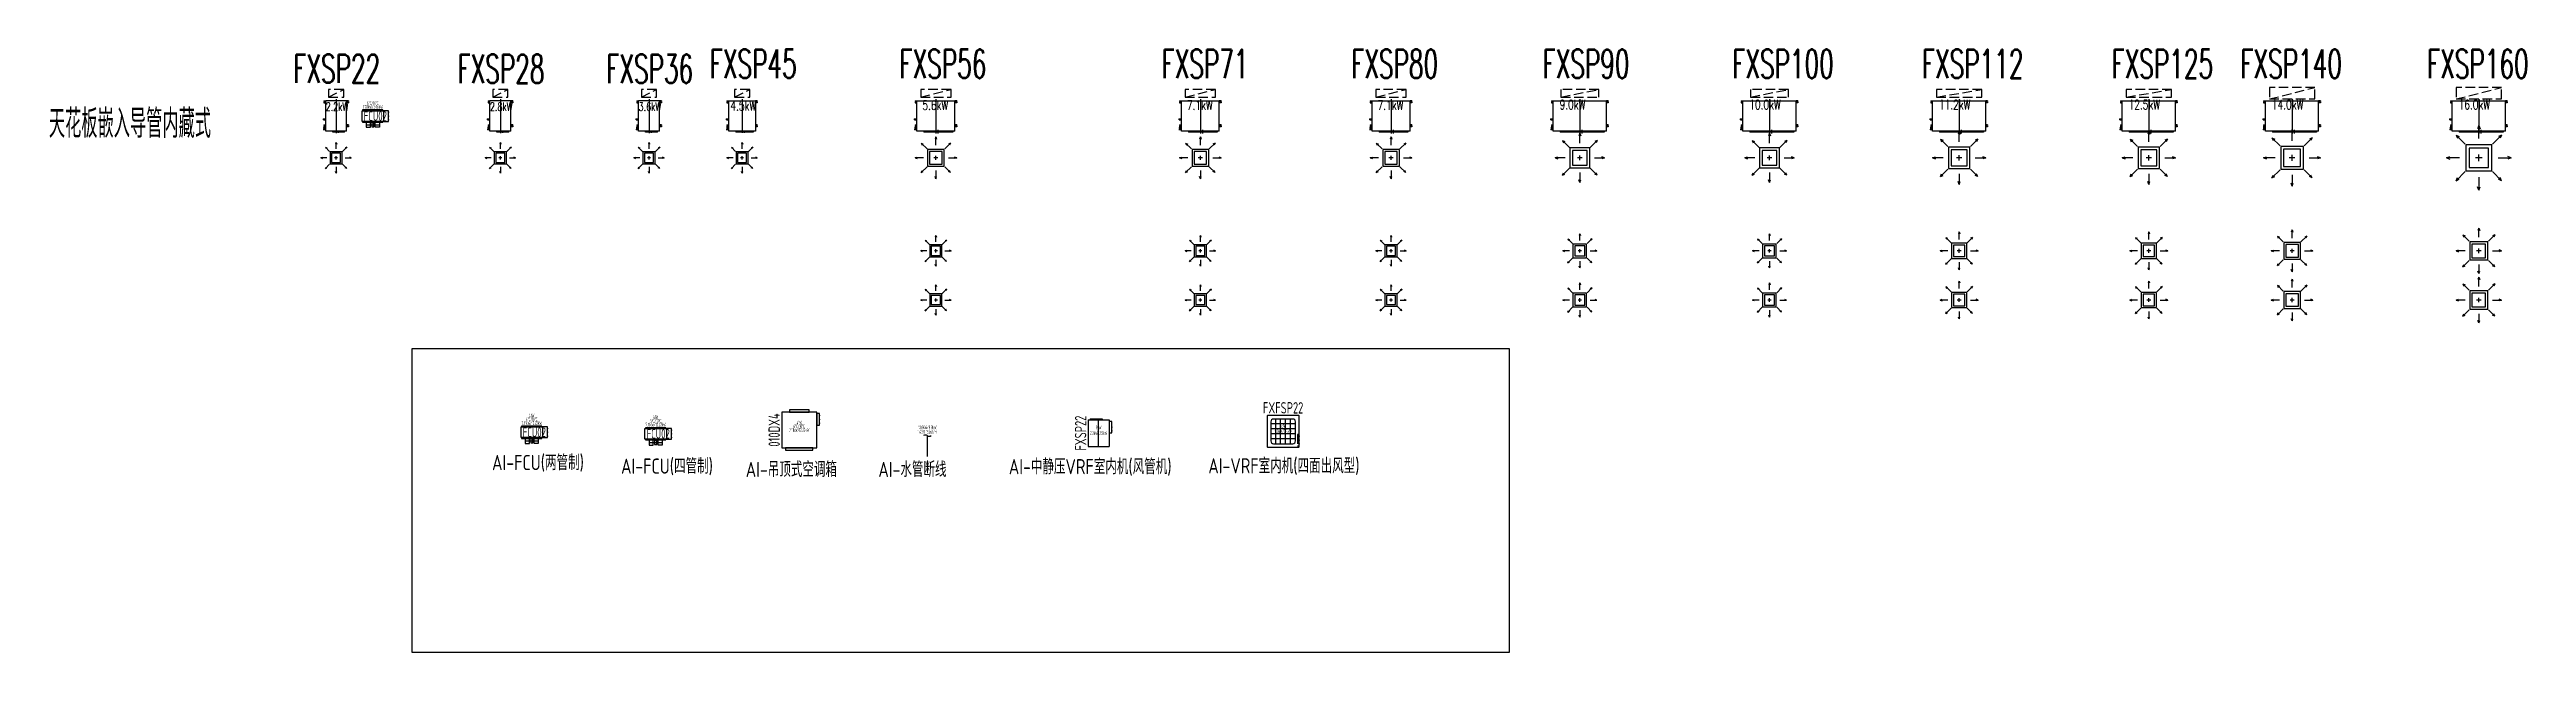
# Model space of a CAD drawing. Extents: x -671963 to 2381076, y -56129 to 1796010.
# Drawn here: x 138416 to 203716, y -56129 to -40255 of the extents above; entities that cross this region are included whole.
import ezdxf
from ezdxf.enums import TextEntityAlignment as Align

# ---------------------------------------------------------------- set-up
doc = ezdxf.new("R2010")
doc.units = 0
doc.header["$LTSCALE"] = 1000
for name, pattern in [('CONTINOUS', [0]), ('DASH', [0.35, 0.25, -0.1]), ('DASHDOT', [25.4, 12.7, -6.35, 0, -6.35]), ('HIDDEN', [9.525, 6.35, -3.175])]:
    doc.linetypes.add(name, pattern=pattern)
doc.layers.get('0').update_dxf_attribs({"linetype": 'CONTINUOUS'})
doc.layers.add('AI-注释', color=6, linetype='CONTINUOUS', plot=False)
for name, color, linetype in [('H-DAPP-GRIL', 11, 'CONTINUOUS'), ('H-DIMS-EQUP', 7, 'CONTINUOUS'), ('H-EQUP-FC', 4, 'CONTINUOUS'), ('M-A-TEXT', 3, 'CONTINUOUS'), ('M-EQUIP-MID', 3, 'DASHDOT')]:
    doc.layers.add(name, color=color, linetype=linetype)
doc.layers.add('M-EQUIP', color=4, linetype='CONTINOUS', lineweight=25)
doc.styles.add('K-KHZ', font='tj03-romand1.shx', dxfattribs={"width": 0.8, "bigfont": 'tjkts.shx'})
doc.styles.add('M-TEXT1', font='tj-romans1.shx', dxfattribs={"width": 0.7, "bigfont": 'tj-hztxt1.shx'})
doc.styles.add('TH-STYLE3', font='tssdeng.shx', dxfattribs={"width": 0.8, "bigfont": 'tssdchn.shx'})

msp = doc.modelspace()

# ---------------------------------------------------------------- texts
at = {"style": 'TH-STYLE3', "width": 0.8}
for s, p in [('AI-FCU(两管制)', (150083.0636, -51330.2265)), ('AI-FCU(四管制)', (153484.1902, -51424.3877)), ('AI-吊顶式空调箱', (156770.9484, -51509.7776)), ('AI-水管断线', (160266.9541, -51509.7776)), ('AI-中静压VRF室内机(风管机)', (163706.9894, -51437.6049)), ('AI-VRF室内机(四面出风型)', (168965.7511, -51415.9109))]:
    msp.add_text(s, height=400, dxfattribs=at).set_placement(p)
at = {"layer": 'M-A-TEXT', "style": 'M-TEXT1', "width": 0.6}
for s, p in [('FXSP22', (144839.5396, -41131.5939, 0)), ('FXSP28', (149169.5396, -41138.0727, 0)), ('FXSP36', (153089.5396, -41138.0727, 0)), ('FXSP45', (155819.5319, -41005.2964, 0)), ('FXSP56', (160819.5319, -41005.2964, 0)), ('FXSP71', (167729.5319, -41005.2964, 0)), ('FXSP80', (172729.5319, -41005.2964, 0)), ('FXSP90', (177774.5243, -41005.2964, 0)), ('FXSP100', (182774.5243, -41005.2964)), ('FXSP112', (187774.5243, -41005.2964)), ('FXSP125', (192774.5243, -41005.2964)), ('FXSP140', (196170.8118, -41005.2964)), ('FXSP160', (201093.3307, -41005.2964)), ('天花板嵌入导管内藏式', (138398.3662, -42579.3938, 0))]:
    msp.add_text(s, height=750, dxfattribs=at).set_placement(p)

# ---------------------------------------------------------------- blocks, each defined once
blk = doc.blocks.new('FXSP22-36')
at = {"layer": 'M-EQUIP'}
for p, q in [((-66, 755), (-51, 755)), ((-64, 709), (-53, 709)), ((0, 761), (-60, 761)), ((-60, 749), (-60, 761)), ((0, 749), (-60, 749)), ((0, 712), (-60, 712)), ((-60, 706), (-60, 712)), ((0, 706), (-60, 706)), ((-50, 680), (0, 680)), ((-50, 663), (-50, 680)), ((-25, 663), (-50, 663)), ((550, 800), (0, 800)), ((0, 800), (0, 0)), ((495, 825), (185, 825)), ((185, 825), (185, 800)), ((495, 825), (495, 800)), ((550, 800), (550, 0)), ((600, 680), (550, 680)), ((575, 663), (600, 663)), ((600, 663), (600, 680)), ((-30, 485), (-70, 485)), ((-60, 501), (-60, 469)), ((-60, 501), (0, 501)), ((-60, 469), (0, 469)), ((-50, 630), (-50, 647)), ((-25, 647), (-50, 647)), ((-50, 630), (0, 630)), ((-50, 50), (0, 50)), ((-50, 33), (-50, 50)), ((-25, 33), (-50, 33)), ((-50, 0), (-50, 17)), ((-25, 17), (-50, 17)), ((-50, 0), (0, 0)), ((550, 0), (0, 0)), ((600, 630), (550, 630)), ((600, 50), (550, 50)), ((600, 0), (550, 0)), ((575, 647), (600, 647)), ((575, 33), (600, 33)), ((575, 17), (600, 17)), ((600, 630), (600, 647)), ((600, 33), (600, 50)), ((600, 0), (600, 17))]:
    blk.add_line(p, q, dxfattribs=at)
for centre in [(190, 812), (340, 812), (490, 812)]:
    blk.add_circle(centre, 2.35, dxfattribs=at)
for centre, start, end in [((-25, 655), 270, 90), ((575, 655), 90, 270), ((-25, 25), 270, 90), ((575, 25), 90, 270)]:
    blk.add_arc(centre, 8.33, start, end, dxfattribs=at)
at = {"layer": 'M-EQUIP-MID'}
for p, q in [((275, -47), (275, 849)), ((340, 838), (340, 788))]:
    blk.add_line(p, q, dxfattribs=at)
at = {"layer": 'M-EQUIP-MID', "style": 'K-KHZ', "width": 0.6, "flags": 4}
blk.add_attdef('Q', (0, 85), '', height=250, dxfattribs=at)
blk = doc.blocks.new('FXSP90-150')
at = {"layer": 'M-EQUIP'}
for p, q in [((-66, 755), (-51, 755)), ((-64, 709), (-53, 709)), ((0, 761), (-60, 761)), ((-60, 749), (-60, 761)), ((0, 749), (-60, 749)), ((0, 712), (-60, 712)), ((-60, 706), (-60, 712)), ((0, 706), (-60, 706)), ((-50, 680), (0, 680)), ((-50, 663), (-50, 680)), ((-25, 663), (-50, 663)), ((1400, 800), (0, 800)), ((0, 800), (0, 0)), ((1345, 825), (185, 825)), ((185, 800), (185, 825)), ((1345, 800), (1345, 825)), ((1400, 800), (1400, 0)), ((1450, 680), (1400, 680)), ((1425, 663), (1450, 663)), ((1450, 663), (1450, 680)), ((-30, 485), (-70, 485)), ((-60, 501), (-60, 469)), ((-60, 501), (0, 501)), ((-60, 469), (0, 469)), ((-50, 630), (-50, 647)), ((-25, 647), (-50, 647)), ((-50, 630), (0, 630)), ((-50, 50), (0, 50)), ((-50, 33), (-50, 50)), ((-25, 33), (-50, 33)), ((-50, 0), (-50, 17)), ((-25, 17), (-50, 17)), ((-50, 0), (0, 0)), ((0, 0), (1400, 0)), ((1450, 630), (1400, 630)), ((1450, 50), (1400, 50)), ((1450, 0), (1400, 0)), ((1425, 647), (1450, 647)), ((1425, 33), (1450, 33)), ((1425, 17), (1450, 17)), ((1450, 630), (1450, 647)), ((1450, 33), (1450, 50)), ((1450, 0), (1450, 17))]:
    blk.add_line(p, q, dxfattribs=at)
for centre in [(208, 812), (273, 812), (273, 812), (338, 812), (338, 812), (403, 812), (403, 812), (468, 812), (468, 812), (533, 812), (533, 812), (598, 812), (598, 812), (663, 812), (663, 812), (728, 812), (728, 812), (793, 812), (793, 812), (858, 812), (858, 812), (923, 812), (988, 812), (1053, 812), (1118, 812), (1183, 812), (1248, 812)]:
    blk.add_circle(centre, 2.35, dxfattribs=at)
for centre, start, end in [((-25, 655), 270, 90), ((1425, 655), 90, 270), ((-25, 25), 270, 90), ((1425, 25), 90, 270)]:
    blk.add_arc(centre, 8.33, start, end, dxfattribs=at)
for p in [(273, 812), (338, 812), (403, 812), (468, 812), (533, 812), (598, 812), (663, 812), (728, 812), (793, 812), (858, 812)]:
    blk.add_point(p, dxfattribs=at)
at = {"layer": 'M-EQUIP-MID'}
for p, q in [((700, -47), (700, 857)), ((765, 862), (765, 763))]:
    blk.add_line(p, q, dxfattribs=at)
at = {"layer": 'M-EQUIP-MID', "style": 'K-KHZ', "width": 0.6, "flags": 4}
blk.add_attdef('Q', (166, 21), '', height=250, dxfattribs=at)
blk = doc.blocks.new('FXSP45-56')
at = {"layer": 'M-EQUIP'}
for p, q in [((-66, 755), (-51, 755)), ((-64, 709), (-53, 709)), ((0, 761), (-60, 761)), ((-60, 749), (-60, 761)), ((0, 749), (-60, 749)), ((0, 712), (-60, 712)), ((-60, 706), (-60, 712)), ((0, 706), (-60, 706)), ((-50, 680), (0, 680)), ((-50, 663), (-50, 680)), ((-25, 663), (-50, 663)), ((700, 800), (0, 800)), ((0, 800), (0, 0)), ((645, 825), (185, 825)), ((185, 800), (185, 825)), ((415, 838), (415, 788)), ((645, 800), (645, 825)), ((700, 0), (700, 800)), ((750, 680), (700, 680)), ((725, 663), (750, 663)), ((750, 663), (750, 680)), ((-30, 485), (-70, 485)), ((-60, 501), (-60, 469)), ((-60, 501), (0, 501)), ((-60, 469), (0, 469)), ((-50, 630), (-50, 647)), ((-25, 647), (-50, 647)), ((-50, 630), (0, 630)), ((-50, 50), (0, 50)), ((-50, 33), (-50, 50)), ((-25, 33), (-50, 33)), ((-50, 0), (-50, 17)), ((-25, 17), (-50, 17)), ((-50, 0), (0, 0)), ((0, 0), (700, 0)), ((750, 630), (700, 630)), ((750, 50), (700, 50)), ((750, 0), (700, 0)), ((725, 647), (750, 647)), ((725, 33), (750, 33)), ((725, 17), (750, 17)), ((750, 630), (750, 647)), ((750, 33), (750, 50)), ((750, 0), (750, 17))]:
    blk.add_line(p, q, dxfattribs=at)
for centre in [(220, 812), (285, 812), (350, 812), (415, 812), (480, 812), (545, 812), (610, 812)]:
    blk.add_circle(centre, 2.35, dxfattribs=at)
for centre, start, end in [((-25, 655), 270, 90), ((725, 655), 90, 270), ((-25, 25), 270, 90), ((725, 25), 90, 270)]:
    blk.add_arc(centre, 8.33, start, end, dxfattribs=at)
at = {"layer": 'M-EQUIP-MID'}
blk.add_line((350, -44), (350, 838), dxfattribs=at)
at = {"layer": 'M-EQUIP-MID', "style": 'K-KHZ', "width": 0.6, "flags": 4}
blk.add_attdef('Q', (39, 50), '', height=250, dxfattribs=at)
blk = doc.blocks.new('FXSP71-80')
at = {"layer": 'M-EQUIP'}
for p, q in [((-66, 755), (-51, 755)), ((-64, 709), (-53, 709)), ((0, 761), (-60, 761)), ((-60, 749), (-60, 761)), ((0, 749), (-60, 749)), ((0, 712), (-60, 712)), ((-60, 706), (-60, 712)), ((0, 706), (-60, 706)), ((-50, 680), (0, 680)), ((-50, 663), (-50, 680)), ((-25, 663), (-50, 663)), ((1000, 800), (0, 800)), ((0, 800), (0, 0)), ((945, 825), (185, 825)), ((185, 800), (185, 825)), ((945, 800), (945, 825)), ((1000, 800), (1000, 0)), ((1050, 680), (1000, 680)), ((1025, 663), (1050, 663)), ((1050, 663), (1050, 680)), ((-30, 485), (-70, 485)), ((-60, 501), (-60, 469)), ((-60, 501), (0, 501)), ((-60, 469), (0, 469)), ((-50, 630), (-50, 647)), ((-25, 647), (-50, 647)), ((-50, 630), (0, 630)), ((-50, 50), (0, 50)), ((-50, 33), (-50, 50)), ((-25, 33), (-50, 33)), ((-50, 0), (-50, 17)), ((-25, 17), (-50, 17)), ((-50, 0), (0, 0)), ((0, 0), (1000, 0)), ((1050, 630), (1000, 630)), ((1050, 50), (1000, 50)), ((1050, 0), (1000, 0)), ((1025, 647), (1050, 647)), ((1025, 33), (1050, 33)), ((1025, 17), (1050, 17)), ((1050, 630), (1050, 647)), ((1050, 33), (1050, 50)), ((1050, 0), (1050, 17))]:
    blk.add_line(p, q, dxfattribs=at)
for centre in [(208, 812), (273, 812), (338, 812), (403, 812), (468, 812), (533, 812), (598, 812), (663, 812), (728, 812), (793, 812), (858, 812)]:
    blk.add_circle(centre, 2.35, dxfattribs=at)
for centre, start, end in [((-25, 655), 270, 90), ((1025, 655), 90, 270), ((-25, 25), 270, 90), ((1025, 25), 90, 270)]:
    blk.add_arc(centre, 8.33, start, end, dxfattribs=at)
for p in [(273, 812), (338, 812), (403, 812), (468, 812), (533, 812), (598, 812), (663, 812), (728, 812), (793, 812), (858, 812)]:
    blk.add_point(p, dxfattribs=at)
at = {"layer": 'M-EQUIP-MID'}
for p, q in [((500, -47), (500, 857)), ((565, 862), (565, 763))]:
    blk.add_line(p, q, dxfattribs=at)
at = {"layer": 'M-EQUIP-MID', "style": 'K-KHZ', "width": 0.6, "flags": 4}
blk.add_attdef('Q', (144, 36), '', height=250, dxfattribs=at)
blk = doc.blocks.new('*U177')
for p, q in [((-400, 0), (-358, 15)), ((-400, 0), (-358, -15)), ((-240, 0), (-400, 0)), ((-283, 283), (-264, 243)), ((-283, 283), (-243, 264)), ((-170, 170), (-283, 283)), ((-40, 0), (40, 0)), ((0, 400), (-15, 358)), ((0, 240), (0, 400)), ((0, 400), (15, 358)), ((0, 40), (0, -40)), ((170, 170), (283, 283)), ((240, 0), (400, 0)), ((283, 283), (243, 264)), ((283, 283), (264, 243)), ((400, 0), (358, 15)), ((400, 0), (358, -15)), ((-170, -170), (-283, -283)), ((-283, -283), (-264, -243)), ((-283, -283), (-243, -264)), ((0, -400), (-15, -358)), ((0, -240), (0, -400)), ((0, -400), (15, -358)), ((170, -170), (283, -283)), ((283, -283), (243, -264)), ((283, -283), (264, -243))]:
    blk.add_line(p, q)
at = {"linetype": 'HIDDEN'}
blk.add_lwpolyline([(-160, -160), (160, -160), (160, 160), (-160, 160)], close=True, dxfattribs=at)
blk.add_lwpolyline([(-120, -120), (120, -120), (120, 120), (-120, 120)], close=True)
at = {"layer": 'AI-注释', "style": 'TH-STYLE3', "width": 0.7}
blk.add_attdef('风量', text='', height=100, dxfattribs=at).set_placement((0, 0), align=Align.MIDDLE_CENTER)
blk = doc.blocks.new('*U181')
for p, q in [((-550, 0), (-492, 21)), ((-550, 0), (-492, -21)), ((-330, 0), (-550, 0)), ((-389, 389), (-363, 333)), ((-389, 389), (-333, 363)), ((-233, 233), (-389, 389)), ((-55, 0), (55, 0)), ((0, 550), (-21, 492)), ((0, 330), (0, 550)), ((0, 550), (21, 492)), ((0, 55), (0, -55)), ((233, 233), (389, 389)), ((330, 0), (550, 0)), ((389, 389), (333, 363)), ((389, 389), (363, 333)), ((550, 0), (492, 21)), ((550, 0), (492, -21)), ((-233, -233), (-389, -389)), ((-389, -389), (-363, -333)), ((-389, -389), (-333, -363)), ((0, -550), (-21, -492)), ((0, -330), (0, -550)), ((0, -550), (21, -492)), ((233, -233), (389, -389)), ((389, -389), (333, -363)), ((389, -389), (363, -333))]:
    blk.add_line(p, q)
at = {"linetype": 'HIDDEN'}
blk.add_lwpolyline([(-220, -220), (220, -220), (220, 220), (-220, 220)], close=True, dxfattribs=at)
blk.add_lwpolyline([(-165, -165), (165, -165), (165, 165), (-165, 165)], close=True)
at = {"layer": 'AI-注释', "style": 'TH-STYLE3', "width": 0.7}
blk.add_attdef('风量', text='', height=100, dxfattribs=at).set_placement((0, 0), align=Align.MIDDLE_CENTER)
blk = doc.blocks.new('*U201')
for p, q in [((-650, 0), (-582, 24)), ((-650, 0), (-582, -24)), ((-390, 0), (-650, 0)), ((-460, 460), (-429, 394)), ((-460, 460), (-394, 429)), ((-276, 276), (-460, 460)), ((-65, 0), (65, 0)), ((0, 650), (-24, 582)), ((0, 390), (0, 650)), ((0, 650), (24, 582)), ((0, 65), (0, -65)), ((276, 276), (460, 460)), ((390, 0), (650, 0)), ((460, 460), (394, 429)), ((460, 460), (429, 394)), ((650, 0), (582, 24)), ((650, 0), (582, -24)), ((-276, -276), (-460, -460)), ((-460, -460), (-429, -394)), ((-460, -460), (-394, -429)), ((0, -650), (-24, -582)), ((0, -390), (0, -650)), ((0, -650), (24, -582)), ((276, -276), (460, -460)), ((460, -460), (394, -429)), ((460, -460), (429, -394))]:
    blk.add_line(p, q)
at = {"linetype": 'HIDDEN'}
blk.add_lwpolyline([(-260, -260), (260, -260), (260, 260), (-260, 260)], close=True, dxfattribs=at)
blk.add_lwpolyline([(-195, -195), (195, -195), (195, 195), (-195, 195)], close=True)
at = {"layer": 'AI-注释', "style": 'TH-STYLE3', "width": 0.7}
blk.add_attdef('风量', text='', height=100, dxfattribs=at).set_placement((0, 0), align=Align.MIDDLE_CENTER)
blk = doc.blocks.new('*U202')
for p, q in [((0, 700), (-26, 627)), ((0, 420), (0, 700)), ((0, 700), (26, 627)), ((-700, 0), (-627, 26)), ((-700, 0), (-627, -26)), ((-420, 0), (-700, 0)), ((-495, 495), (-462, 424)), ((-495, 495), (-424, 462)), ((-297, 297), (-495, 495)), ((-70, 0), (70, 0)), ((0, 70), (0, -70)), ((297, 297), (495, 495)), ((420, 0), (700, 0)), ((495, 495), (424, 462)), ((495, 495), (462, 424)), ((700, 0), (627, 26)), ((700, 0), (627, -26)), ((-297, -297), (-495, -495)), ((-495, -495), (-462, -424)), ((-495, -495), (-424, -462)), ((0, -700), (-26, -627)), ((0, -420), (0, -700)), ((0, -700), (26, -627)), ((297, -297), (495, -495)), ((495, -495), (424, -462)), ((495, -495), (462, -424))]:
    blk.add_line(p, q)
at = {"linetype": 'HIDDEN'}
blk.add_lwpolyline([(-280, -280), (280, -280), (280, 280), (-280, 280)], close=True, dxfattribs=at)
blk.add_lwpolyline([(-210, -210), (210, -210), (210, 210), (-210, 210)], close=True)
at = {"layer": 'AI-注释', "style": 'TH-STYLE3', "width": 0.7}
blk.add_attdef('风量', text='', height=100, dxfattribs=at).set_placement((0, 0), align=Align.MIDDLE_CENTER)
blk = doc.blocks.new('*U203')
for p, q in [((0, 750), (-28, 671)), ((0, 450), (0, 750)), ((0, 750), (28, 671)), ((-750, 0), (-671, 28)), ((-750, 0), (-671, -28)), ((-450, 0), (-750, 0)), ((-530, 530), (-495, 455)), ((-530, 530), (-455, 495)), ((-318, 318), (-530, 530)), ((-75, 0), (75, 0)), ((0, 75), (0, -75)), ((318, 318), (530, 530)), ((450, 0), (750, 0)), ((530, 530), (455, 495)), ((530, 530), (495, 455)), ((750, 0), (671, 28)), ((750, 0), (671, -28)), ((-318, -318), (-530, -530)), ((-530, -530), (-495, -455)), ((-530, -530), (-455, -495)), ((0, -450), (0, -750)), ((318, -318), (530, -530)), ((530, -530), (455, -495)), ((530, -530), (495, -455)), ((0, -750), (-28, -671)), ((0, -750), (28, -671))]:
    blk.add_line(p, q)
at = {"linetype": 'HIDDEN'}
blk.add_lwpolyline([(-300, -300), (300, -300), (300, 300), (-300, 300)], close=True, dxfattribs=at)
blk.add_lwpolyline([(-225, -225), (225, -225), (225, 225), (-225, 225)], close=True)
at = {"layer": 'AI-注释', "style": 'TH-STYLE3', "width": 0.7}
blk.add_attdef('风量', text='', height=100, dxfattribs=at).set_placement((0, 0), align=Align.MIDDLE_CENTER)
blk = doc.blocks.new('*U204')
for p, q in [((0, 850), (-32, 761)), ((0, 510), (0, 850)), ((0, 850), (32, 761)), ((-850, 0), (-761, 32)), ((-850, 0), (-761, -32)), ((-510, 0), (-850, 0)), ((-601, 601), (-561, 515)), ((-601, 601), (-515, 561)), ((-361, 361), (-601, 601)), ((-85, 0), (85, 0)), ((0, 85), (0, -85)), ((361, 361), (601, 601)), ((510, 0), (850, 0)), ((601, 601), (515, 561)), ((601, 601), (561, 515)), ((850, 0), (761, 32)), ((850, 0), (761, -32)), ((-361, -361), (-601, -601)), ((-601, -601), (-561, -515)), ((-601, -601), (-515, -561)), ((0, -510), (0, -850)), ((361, -361), (601, -601)), ((601, -601), (515, -561)), ((601, -601), (561, -515)), ((0, -850), (-32, -761)), ((0, -850), (32, -761))]:
    blk.add_line(p, q)
at = {"linetype": 'HIDDEN'}
blk.add_lwpolyline([(-340, -340), (340, -340), (340, 340), (-340, 340)], close=True, dxfattribs=at)
blk.add_lwpolyline([(-255, -255), (255, -255), (255, 255), (-255, 255)], close=True)
at = {"layer": 'AI-注释', "style": 'TH-STYLE3', "width": 0.7}
blk.add_attdef('风量', text='', height=100, dxfattribs=at).set_placement((0, 0), align=Align.MIDDLE_CENTER)
blk = doc.blocks.new('*U186')
for p, q in [((-450, 0), (-403, 17)), ((-450, 0), (-403, -17)), ((-270, 0), (-450, 0)), ((-318, 318), (-297, 273)), ((-318, 318), (-273, 297)), ((-191, 191), (-318, 318)), ((-45, 0), (45, 0)), ((0, 450), (-17, 403)), ((0, 270), (0, 450)), ((0, 450), (17, 403)), ((0, 45), (0, -45)), ((191, 191), (318, 318)), ((270, 0), (450, 0)), ((318, 318), (273, 297)), ((318, 318), (297, 273)), ((450, 0), (403, 17)), ((450, 0), (403, -17)), ((-191, -191), (-318, -318)), ((-318, -318), (-297, -273)), ((-318, -318), (-273, -297)), ((0, -450), (-17, -403)), ((0, -270), (0, -450)), ((0, -450), (17, -403)), ((191, -191), (318, -318)), ((318, -318), (273, -297)), ((318, -318), (297, -273))]:
    blk.add_line(p, q)
at = {"linetype": 'HIDDEN'}
blk.add_lwpolyline([(-180, -180), (180, -180), (180, 180), (-180, 180)], close=True, dxfattribs=at)
blk.add_lwpolyline([(-135, -135), (135, -135), (135, 135), (-135, 135)], close=True)
at = {"layer": 'AI-注释', "style": 'TH-STYLE3', "width": 0.7}
blk.add_attdef('风量', text='', height=100, dxfattribs=at).set_placement((0, 0), align=Align.MIDDLE_CENTER)
blk = doc.blocks.new('*U187')
for p, q in [((-500, 0), (-448, 19)), ((-500, 0), (-448, -19)), ((-300, 0), (-500, 0)), ((-354, 354), (-330, 303)), ((-354, 354), (-303, 330)), ((-212, 212), (-354, 354)), ((-50, 0), (50, 0)), ((0, 500), (-19, 448)), ((0, 300), (0, 500)), ((0, 500), (19, 448)), ((0, 50), (0, -50)), ((212, 212), (354, 354)), ((300, 0), (500, 0)), ((354, 354), (303, 330)), ((354, 354), (330, 303)), ((500, 0), (448, 19)), ((500, 0), (448, -19)), ((-212, -212), (-354, -354)), ((-354, -354), (-330, -303)), ((-354, -354), (-303, -330)), ((0, -500), (-19, -448)), ((0, -300), (0, -500)), ((0, -500), (19, -448)), ((212, -212), (354, -354)), ((354, -354), (303, -330)), ((354, -354), (330, -303))]:
    blk.add_line(p, q)
at = {"linetype": 'HIDDEN'}
blk.add_lwpolyline([(-200, -200), (200, -200), (200, 200), (-200, 200)], close=True, dxfattribs=at)
blk.add_lwpolyline([(-150, -150), (150, -150), (150, 150), (-150, 150)], close=True)
at = {"layer": 'AI-注释', "style": 'TH-STYLE3', "width": 0.7}
blk.add_attdef('风量', text='', height=100, dxfattribs=at).set_placement((0, 0), align=Align.MIDDLE_CENTER)
blk = doc.blocks.new('*U205')
for p, q in [((-600, 0), (-537, 23)), ((-600, 0), (-537, -23)), ((-360, 0), (-600, 0)), ((-424, 424), (-396, 364)), ((-424, 424), (-364, 396)), ((-255, 255), (-424, 424)), ((-60, 0), (60, 0)), ((0, 600), (-23, 537)), ((0, 360), (0, 600)), ((0, 600), (23, 537)), ((0, 60), (0, -60)), ((255, 255), (424, 424)), ((360, 0), (600, 0)), ((424, 424), (364, 396)), ((424, 424), (396, 364)), ((600, 0), (537, 23)), ((600, 0), (537, -23)), ((-255, -255), (-424, -424)), ((-424, -424), (-396, -364)), ((-424, -424), (-364, -396)), ((0, -600), (-23, -537)), ((0, -360), (0, -600)), ((0, -600), (23, -537)), ((255, -255), (424, -424)), ((424, -424), (364, -396)), ((424, -424), (396, -364))]:
    blk.add_line(p, q)
at = {"linetype": 'HIDDEN'}
blk.add_lwpolyline([(-240, -240), (240, -240), (240, 240), (-240, 240)], close=True, dxfattribs=at)
blk.add_lwpolyline([(-180, -180), (180, -180), (180, 180), (-180, 180)], close=True)
at = {"layer": 'AI-注释', "style": 'TH-STYLE3', "width": 0.7}
blk.add_attdef('风量', text='', height=100, dxfattribs=at).set_placement((0, 0), align=Align.MIDDLE_CENTER)
blk = doc.blocks.new('*U176')
at = {"linetype": 'DASH'}
blk.add_line((-200, -100), (200, 100), dxfattribs=at)
blk.add_lwpolyline([(-200, -100), (200, -100), (200, 100), (-200, 100)], close=True, dxfattribs=at)
at = {"layer": 'AI-注释', "style": 'TH-STYLE3', "width": 0.7}
blk.add_attdef('风量', text='', height=100, dxfattribs=at).set_placement((0, 0), align=Align.MIDDLE_CENTER)
blk = doc.blocks.new('*U206')
at = {"linetype": 'DASH'}
blk.add_line((-400, -100), (400, 100), dxfattribs=at)
blk.add_lwpolyline([(-400, -100), (400, -100), (400, 100), (-400, 100)], close=True, dxfattribs=at)
at = {"layer": 'AI-注释', "style": 'TH-STYLE3', "width": 0.7}
blk.add_attdef('风量', text='', height=100, dxfattribs=at).set_placement((0, 0), align=Align.MIDDLE_CENTER)
blk = doc.blocks.new('*U207')
at = {"linetype": 'DASH'}
blk.add_line((-500, -100), (500, 100), dxfattribs=at)
blk.add_lwpolyline([(-500, -100), (500, -100), (500, 100), (-500, 100)], close=True, dxfattribs=at)
at = {"layer": 'AI-注释', "style": 'TH-STYLE3', "width": 0.7}
blk.add_attdef('风量', text='', height=100, dxfattribs=at).set_placement((0, 0), align=Align.MIDDLE_CENTER)
blk = doc.blocks.new('*U208')
at = {"linetype": 'DASH'}
blk.add_line((-600, -100), (600, 100), dxfattribs=at)
blk.add_lwpolyline([(-600, -100), (600, -100), (600, 100), (-600, 100)], close=True, dxfattribs=at)
at = {"layer": 'AI-注释', "style": 'TH-STYLE3', "width": 0.7}
blk.add_attdef('风量', text='', height=100, dxfattribs=at).set_placement((0, 0), align=Align.MIDDLE_CENTER)
blk = doc.blocks.new('*U209')
at = {"linetype": 'DASH'}
blk.add_line((-600, -150), (600, 150), dxfattribs=at)
blk.add_lwpolyline([(-600, -150), (600, -150), (600, 150), (-600, 150)], close=True, dxfattribs=at)
at = {"layer": 'AI-注释', "style": 'TH-STYLE3', "width": 0.7}
blk.add_attdef('风量', text='', height=100, dxfattribs=at).set_placement((0, 0), align=Align.MIDDLE_CENTER)
blk = doc.blocks.new('AI-FCU')
blk.add_line((-182, -388), (182, -388))
for points in [[(-268, -19), (268, -19), (268, 0), (-268, 0)], [(-282, -19), (282, -19), (282, -302), (-282, -302)], [(-268, -321), (268, -321), (268, -302), (-268, -302)], [(-172, -456), (-62, -456), (-62, -321), (-172, -321)], [(-30, -441), (30, -441), (30, -336), (-30, -336)], [(172, -456), (62, -456), (62, -321), (172, -321)], [(282, -302), (416, -302), (416, -19), (282, -19)]]:
    blk.add_lwpolyline(points, close=True)
for p in [(416, -61), (416, -160), (416, -260)]:
    blk.add_point(p)
at = {"color": 3, "style": 'TH-STYLE3', "width": 0.7}
blk.add_text('FCU02', height=250, dxfattribs=at).set_placement((67, -160), align=Align.MIDDLE)
at = {"layer": 'AI-注释', "color": 6, "style": 'TH-STYLE3', "width": 0.5}
for tag, p in [('冷水温差/热水温差', (0, 180)), ('制冷量/制热量', (0, 80))]:
    blk.add_attdef(tag, text='', height=100, dxfattribs=at).set_placement(p, align=Align.MIDDLE)
blk = doc.blocks.new('*U169')
at = {"color": 94}
for p, q in [((325, 195), (-325, 195)), ((325, 65), (-325, 65)), ((-195, -325), (-195, 325)), ((-65, -325), (-65, 325)), ((65, -325), (65, 325)), ((195, -325), (195, 325)), ((325, -65), (-325, -65)), ((325, -195), (-325, -195))]:
    blk.add_line(p, q, dxfattribs=at)
blk.add_lwpolyline([(-402, -420), (402, -420, 0.414214), (420, -402), (420, 402, 0.414214), (402, 420), (-402, 420, 0.414214), (-420, 402), (-420, -402, 0.414214)], format="xyb", close=True)
blk.add_lwpolyline([(-254, -325), (254, -325, 0.414214), (325, -254), (325, 254, 0.414214), (254, 325), (-254, 325, 0.414214), (-325, 254), (-325, -254, 0.414214)], format="xyb", close=True, dxfattribs=at)
at = {"linetype": 'DASH'}
blk.add_lwpolyline([(420, -380), (420, -80), (380, -80), (380, -380)], close=True, dxfattribs=at)
for p in [(420, -130), (420, -230), (420, -330)]:
    blk.add_point(p)
at = {"color": 3, "style": 'TH-STYLE3', "width": 0.7}
blk.add_attdef('设备编号', text='', height=300, dxfattribs=at).set_placement((0, 620), align=Align.MIDDLE)
at = {"layer": 'AI-注释', "color": 6, "style": 'TH-STYLE3', "width": 0.5}
for tag, p in [('制冷量/制热量', (0, 0)), ('设备电量', (0, 150))]:
    blk.add_attdef(tag, text='', height=100, dxfattribs=at).set_placement(p, align=Align.MIDDLE)
blk = doc.blocks.new('*U163')
for points in [[(-461, -940), (461, -940), (461, 0), (-461, 0)], [(-261, 0), (261, 0), (261, 60), (-261, 60)], [(531, -40), (461, -40), (461, -340), (531, -340)], [(-361, -1000), (361, -1000), (361, -940), (-361, -940)]]:
    blk.add_lwpolyline(points, close=True)
for p in [(531, -90), (531, -190), (531, -290)]:
    blk.add_point(p)
at = {"color": 3, "style": 'TH-STYLE3', "width": 0.7}
blk.add_attdef('设备编号', text='', height=300, rotation=90, dxfattribs=at).set_placement((-661, -470), align=Align.MIDDLE)
at = {"layer": 'AI-注释', "color": 6, "style": 'TH-STYLE3', "width": 0.5}
for tag, p in [('冷水温差/热水温差', (0, -370)), ('制冷量/制热量', (0, -470)), ('设备电量', (0, -270))]:
    blk.add_attdef(tag, text='', height=100, dxfattribs=at).set_placement(p, align=Align.MIDDLE)
blk = doc.blocks.new('AI-FCU(两管制)')
blk.add_line((-182, -388), (182, -388))
for points in [[(-268, -19), (268, -19), (268, 0), (-268, 0)], [(-282, -19), (282, -19), (282, -302), (-282, -302)], [(-268, -321), (268, -321), (268, -302), (-268, -302)], [(-172, -456), (-62, -456), (-62, -321), (-172, -321)], [(-30, -441), (30, -441), (30, -336), (-30, -336)], [(172, -456), (62, -456), (62, -321), (172, -321)], [(282, -302), (416, -302), (416, -19), (282, -19)]]:
    blk.add_lwpolyline(points, close=True)
for p in [(416, -61), (416, -160), (416, -260)]:
    blk.add_point(p)
at = {"color": 3, "style": 'TH-STYLE3', "width": 0.7}
blk.add_attdef('设备编号', text='', height=250, dxfattribs=at).set_placement((67, -160), align=Align.MIDDLE)
at = {"layer": 'AI-注释', "color": 6, "style": 'TH-STYLE3', "width": 0.5}
for tag, p in [('冷水温差/热水温差', (0, 180)), ('制冷量/制热量', (0, 80)), ('设备电量', (0, 280))]:
    blk.add_attdef(tag, text='', height=100, dxfattribs=at).set_placement(p, align=Align.MIDDLE)
blk = doc.blocks.new('AI-FCU(四管制)')
blk.add_line((-182, -388), (182, -388))
for points in [[(-268, -19), (268, -19), (268, 0), (-268, 0)], [(-282, -19), (282, -19), (282, -302), (-282, -302)], [(-268, -321), (268, -321), (268, -302), (-268, -302)], [(-172, -456), (-62, -456), (-62, -321), (-172, -321)], [(-30, -441), (30, -441), (30, -336), (-30, -336)], [(172, -456), (62, -456), (62, -321), (172, -321)], [(282, -302), (416, -302), (416, -19), (282, -19)]]:
    blk.add_lwpolyline(points, close=True)
for p in [(416, -61), (416, -160), (416, -260)]:
    blk.add_point(p)
at = {"color": 3, "style": 'TH-STYLE3', "width": 0.7}
blk.add_attdef('设备编号', text='', height=250, dxfattribs=at).set_placement((67, -160), align=Align.MIDDLE)
at = {"layer": 'AI-注释', "color": 6, "style": 'TH-STYLE3', "width": 0.5}
for tag, p in [('冷水温差/热水温差', (0, 180)), ('制冷量/制热量', (0, 80)), ('设备电量', (0, 280))]:
    blk.add_attdef(tag, text='', height=100, dxfattribs=at).set_placement(p, align=Align.MIDDLE)
blk = doc.blocks.new('*U172')
for p, q in [((-275, 0), (275, 0)), ((-220, 25), (90, 25)), ((-220, 25), (-220, 0)), ((90, 25), (90, 0)), ((275, 0), (275, -700)), ((-275, 0), (-275, -700)), ((-275, -700), (275, -700))]:
    blk.add_line(p, q)
at = {"color": 3}
blk.add_line((0, -700), (0, 0), dxfattribs=at)
blk.add_lwpolyline([(345, -40), (275, -40), (275, -340), (345, -340)], close=True)
for p in [(345, -190), (345, -290)]:
    blk.add_point(p)
at = {"color": 3, "style": 'TH-STYLE3', "width": 0.7}
blk.add_attdef('设备编号', text='', height=300, rotation=90, dxfattribs=at).set_placement((-475, -350), align=Align.MIDDLE)
at = {"layer": 'AI-注释', "color": 6, "style": 'TH-STYLE3', "width": 0.5}
for tag, p in [('制冷量/制热量', (0, -349)), ('设备电量', (0, -199))]:
    blk.add_attdef(tag, text='', height=100, dxfattribs=at).set_placement(p, align=Align.MIDDLE)
blk = doc.blocks.new('*U211')
at = {"layer": 'AI-注释'}
for centre, start, end in [((-51, -86), 60, 120), ((49, 87), 240, 300)]:
    blk.add_arc(centre, 100, start, end, dxfattribs=at)
at = {"layer": 'AI-注释', "color": 6, "style": 'TH-STYLE3', "width": 0.5}
for tag, p in [('制冷量/制热量', (1, 219)), ('冷/热水量', (1, 99))]:
    blk.add_attdef(tag, text='', height=100, dxfattribs=at).set_placement(p, align=Align.MIDDLE_CENTER)

# ---------------------------------------------------------------- linework, layer by layer
msp.add_line((161557.0777, -50420.982), (161557.0777, -50967.1787))
msp.add_lwpolyline([(147978.7485, -48127.9731), (176898.0932, -48127.9731), (176898.0932, -56129.2984), (147978.7485, -56129.2984)], close=True)

# ---------------------------------------------------------------- block references
for name, p, values in [('AI-FCU(两管制)', (151130.496, -50171.3604), {'制冷量/制热量': '7.11kW/12.22kW', '冷水温差/热水温差': '6℃/10℃', '设备编号': 'FCU02', '设备电量': '41W'}), ('AI-FCU(四管制)', (154396.2298, -50212.7065), {'制冷量/制热量': '7.11kW/12.22kW', '冷水温差/热水温差': '6℃/10℃', '设备编号': 'FCU02', '设备电量': '41W'}), ('*U163', (158180.8559, -49802.4666), {'设备电量': '41W', '冷水温差/热水温差': '6℃/10℃', '制冷量/制热量': '7.11kW/12.22kW', '设备编号': '010DX4'}), ('*U211', (161558.2648, -50421.6461), {'冷/热水量': '1.43/1.16(m3/h)', '制冷量/制热量': '10.0kW/8.0kW'})]:
    msp.add_blockref(name, p).add_auto_attribs(values)
at = {"layer": 'H-DAPP-GRIL'}
for name, p in [('*U176', (145971.0496, -41405.8616)), ('*U176', (150301.0496, -41405.8616)), ('*U176', (154221.0496, -41405.8616)), ('*U176', (156674.7815, -41405.8616)), ('*U206', (161782.847, -41405.8616, 0)), ('*U206', (168755.6767, -41405.8616, 0)), ('*U206', (173783.0703, -41405.8616, 0)), ('*U207', (178759.7739, -41405.8616)), ('*U207', (183759.7739, -41405.8616, 0)), ('*U208', (188759.7739, -41405.8616, 0)), ('*U208', (193759.7739, -41405.8616, 0)), ('*U209', (197537.559, -41405.8616, 0)), ('*U209', (202460.0779, -41405.8616, 0))]:
    msp.add_blockref(name, p, dxfattribs=at)
at = {"layer": 'H-DAPP-GRIL', "rotation": 180}
for name, p in [('*U202', (188759.7739, -43105.8616, 3060)), ('*U202', (193759.7739, -43105.8616, 3060)), ('*U203', (197537.559, -43105.8616, 3100)), ('*U204', (202460.0779, -43105.8616, 3100)), ('*U177', (145971.0496, -43105.8616, 3060)), ('*U177', (150301.0496, -43105.8616, 3060)), ('*U177', (154221.0496, -43105.8616, 3060)), ('*U177', (156674.7815, -43105.8616, 3060)), ('*U181', (161782.847, -43105.8616, 3060)), ('*U181', (168755.6767, -43105.8616, 3060)), ('*U181', (173783.0703, -43105.8616, 3060)), ('*U201', (178759.7739, -43105.8616, 3060)), ('*U201', (183759.7739, -43105.8616, 3060)), ('*U187', (188759.7739, -45554.723, 3060)), ('*U187', (193759.7739, -45554.723, 3060)), ('*U181', (197537.559, -45554.723, 3100)), ('*U205', (202460.0779, -45554.723, 3100)), ('*U177', (161782.847, -45554.723, 3060)), ('*U177', (168755.6767, -45554.723, 3060)), ('*U177', (173783.0703, -45554.723, 3060)), ('*U186', (178759.7739, -45554.723, 3060)), ('*U186', (183759.7739, -45554.723, 3060)), ('*U187', (188759.7739, -46849.4312, 3060)), ('*U187', (193759.7739, -46849.4312, 3060)), ('*U181', (197537.559, -46849.4312, 3100)), ('*U205', (202460.0779, -46849.4312, 3100)), ('*U177', (161782.847, -46849.4312, 3060)), ('*U177', (168755.6767, -46849.4312, 3060)), ('*U177', (173783.0703, -46849.4312, 3060)), ('*U186', (178759.7739, -46849.4312, 3060)), ('*U186', (183759.7739, -46849.4312, 3060))]:
    msp.add_blockref(name, p, dxfattribs=at)
at = {"layer": 'H-DIMS-EQUP'}
for name, p, values in [('*U169', (170937.8184, -50307.9956), {'设备编号': 'FXFSP22', '设备电量': '53W', '制冷量/制热量': '2.2kW/2.5kW'}), ('*U172', (166073.4902, -50005.2394), {'设备编号': 'FXSP22', '制冷量/制热量': '2.2kW/2.5kW', '设备电量': '96W'})]:
    msp.add_blockref(name, p, dxfattribs=at).add_auto_attribs(values)
at = {"layer": 'H-EQUP-FC'}
msp.add_blockref('AI-FCU', (146938.8571, -41845.3616), dxfattribs=at).add_auto_attribs({'制冷量/制热量': '1.78kW/3.06kW', '冷水温差/热水温差': '6℃/10℃'})
at = {"layer": 'M-EQUIP'}
ref = msp.add_blockref('FXSP22-36', (145696.0496, -41605.8616), dxfattribs=dict(at, xscale=-1, rotation=180))
ref.add_attrib('Q', '2.2kW', (145696.1389, -41868.5943), dxfattribs={"layer": 'M-EQUIP-MID', "height": 220, "style": 'M-TEXT1', "width": 0.7, "flags": 4})
ref = msp.add_blockref('FXSP22-36', (150026.0496, -41605.8616), dxfattribs=dict(at, xscale=-1, rotation=180))
ref.add_attrib('Q', '2.8kW', (150026.1389, -41868.5943), dxfattribs={"layer": 'M-EQUIP-MID', "height": 220, "style": 'M-TEXT1', "width": 0.7, "flags": 4})
ref = msp.add_blockref('FXSP22-36', (153946.0496, -41605.8616), dxfattribs=dict(at, xscale=-1, rotation=180))
ref.add_attrib('Q', '3.6kW', (153946.1389, -41868.5943), dxfattribs={"layer": 'M-EQUIP-MID', "height": 220, "style": 'M-TEXT1', "width": 0.7, "flags": 4})
ref = msp.add_blockref('FXSP45-56', (156324.7815, -41605.8616), dxfattribs=dict(at, xscale=-1, rotation=180))
ref.add_attrib('Q', '4.5kW', (156363.8569, -41857.9808), dxfattribs={"layer": 'M-EQUIP-MID', "height": 250, "style": 'M-TEXT1', "width": 0.7, "flags": 4})
ref = msp.add_blockref('FXSP71-80', (161282.847, -41605.8616, 0), dxfattribs=dict(at, xscale=-1, rotation=180))
ref.add_attrib('Q', '5.6kW', (161426.9108, -41843.3651, 0), dxfattribs={"layer": 'M-EQUIP-MID', "height": 250, "style": 'M-TEXT1', "width": 0.7, "flags": 4})
ref = msp.add_blockref('FXSP71-80', (168255.6767, -41605.8616, 0), dxfattribs=dict(at, xscale=-1, rotation=180))
ref.add_attrib('Q', '7.1kW', (168399.7406, -41843.3651, 0), dxfattribs={"layer": 'M-EQUIP-MID', "height": 250, "style": 'M-TEXT1', "width": 0.7, "flags": 4})
ref = msp.add_blockref('FXSP71-80', (173283.0703, -41605.8616, 0), dxfattribs=dict(at, xscale=-1, rotation=180))
ref.add_attrib('Q', '7.1kW', (173427.1342, -41843.3651, 0), dxfattribs={"layer": 'M-EQUIP-MID', "height": 250, "style": 'M-TEXT1', "width": 0.7, "flags": 4})
ref = msp.add_blockref('FXSP90-150', (178059.7739, -41605.8616), dxfattribs=dict(at, xscale=-1, rotation=180))
ref.add_attrib('Q', '9.0kW', (178225.9912, -41828.6667), dxfattribs={"layer": 'M-EQUIP-MID', "height": 250, "style": 'M-TEXT1', "width": 0.7, "flags": 4})
ref = msp.add_blockref('FXSP90-150', (183059.7739, -41605.8616, 0), dxfattribs=dict(at, xscale=-1, rotation=180))
ref.add_attrib('Q', '10.0kW', (183225.9912, -41828.6667, 0), dxfattribs={"layer": 'M-EQUIP-MID', "height": 250, "style": 'M-TEXT1', "width": 0.7, "flags": 4})
ref = msp.add_blockref('FXSP90-150', (188059.7739, -41605.8616, 0), dxfattribs=dict(at, xscale=-1, rotation=180))
ref.add_attrib('Q', '11.2kW', (188225.9912, -41828.6667, 0), dxfattribs={"layer": 'M-EQUIP-MID', "height": 250, "style": 'M-TEXT1', "width": 0.7, "flags": 4})
ref = msp.add_blockref('FXSP90-150', (193059.7739, -41605.8616, 0), dxfattribs=dict(at, xscale=-1, rotation=180))
ref.add_attrib('Q', '12.5kW', (193225.9912, -41828.6667, 0), dxfattribs={"layer": 'M-EQUIP-MID', "height": 250, "style": 'M-TEXT1', "width": 0.7, "flags": 4})
ref = msp.add_blockref('FXSP90-150', (196837.559, -41605.8616, 0), dxfattribs=dict(at, xscale=-1, rotation=180))
ref.add_attrib('Q', '14.0kW', (197003.7763, -41828.6667, 0), dxfattribs={"layer": 'M-EQUIP-MID', "height": 250, "style": 'M-TEXT1', "width": 0.7, "flags": 4})
ref = msp.add_blockref('FXSP90-150', (201760.0779, -41605.8616, 0), dxfattribs=dict(at, xscale=-1, rotation=180))
ref.add_attrib('Q', '16.0kW', (201926.2951, -41828.6667, 0), dxfattribs={"layer": 'M-EQUIP-MID', "height": 250, "style": 'M-TEXT1', "width": 0.7, "flags": 4})

msp.set_redraw_order([(e.dxf.handle, doc.entitydb.next_handle()) for e in msp.query("TEXT MTEXT ATTDEF DIMENSION ARC_DIMENSION")])  # texts and dimensions are drawn at this point

doc.saveas('drawing.dxf')
